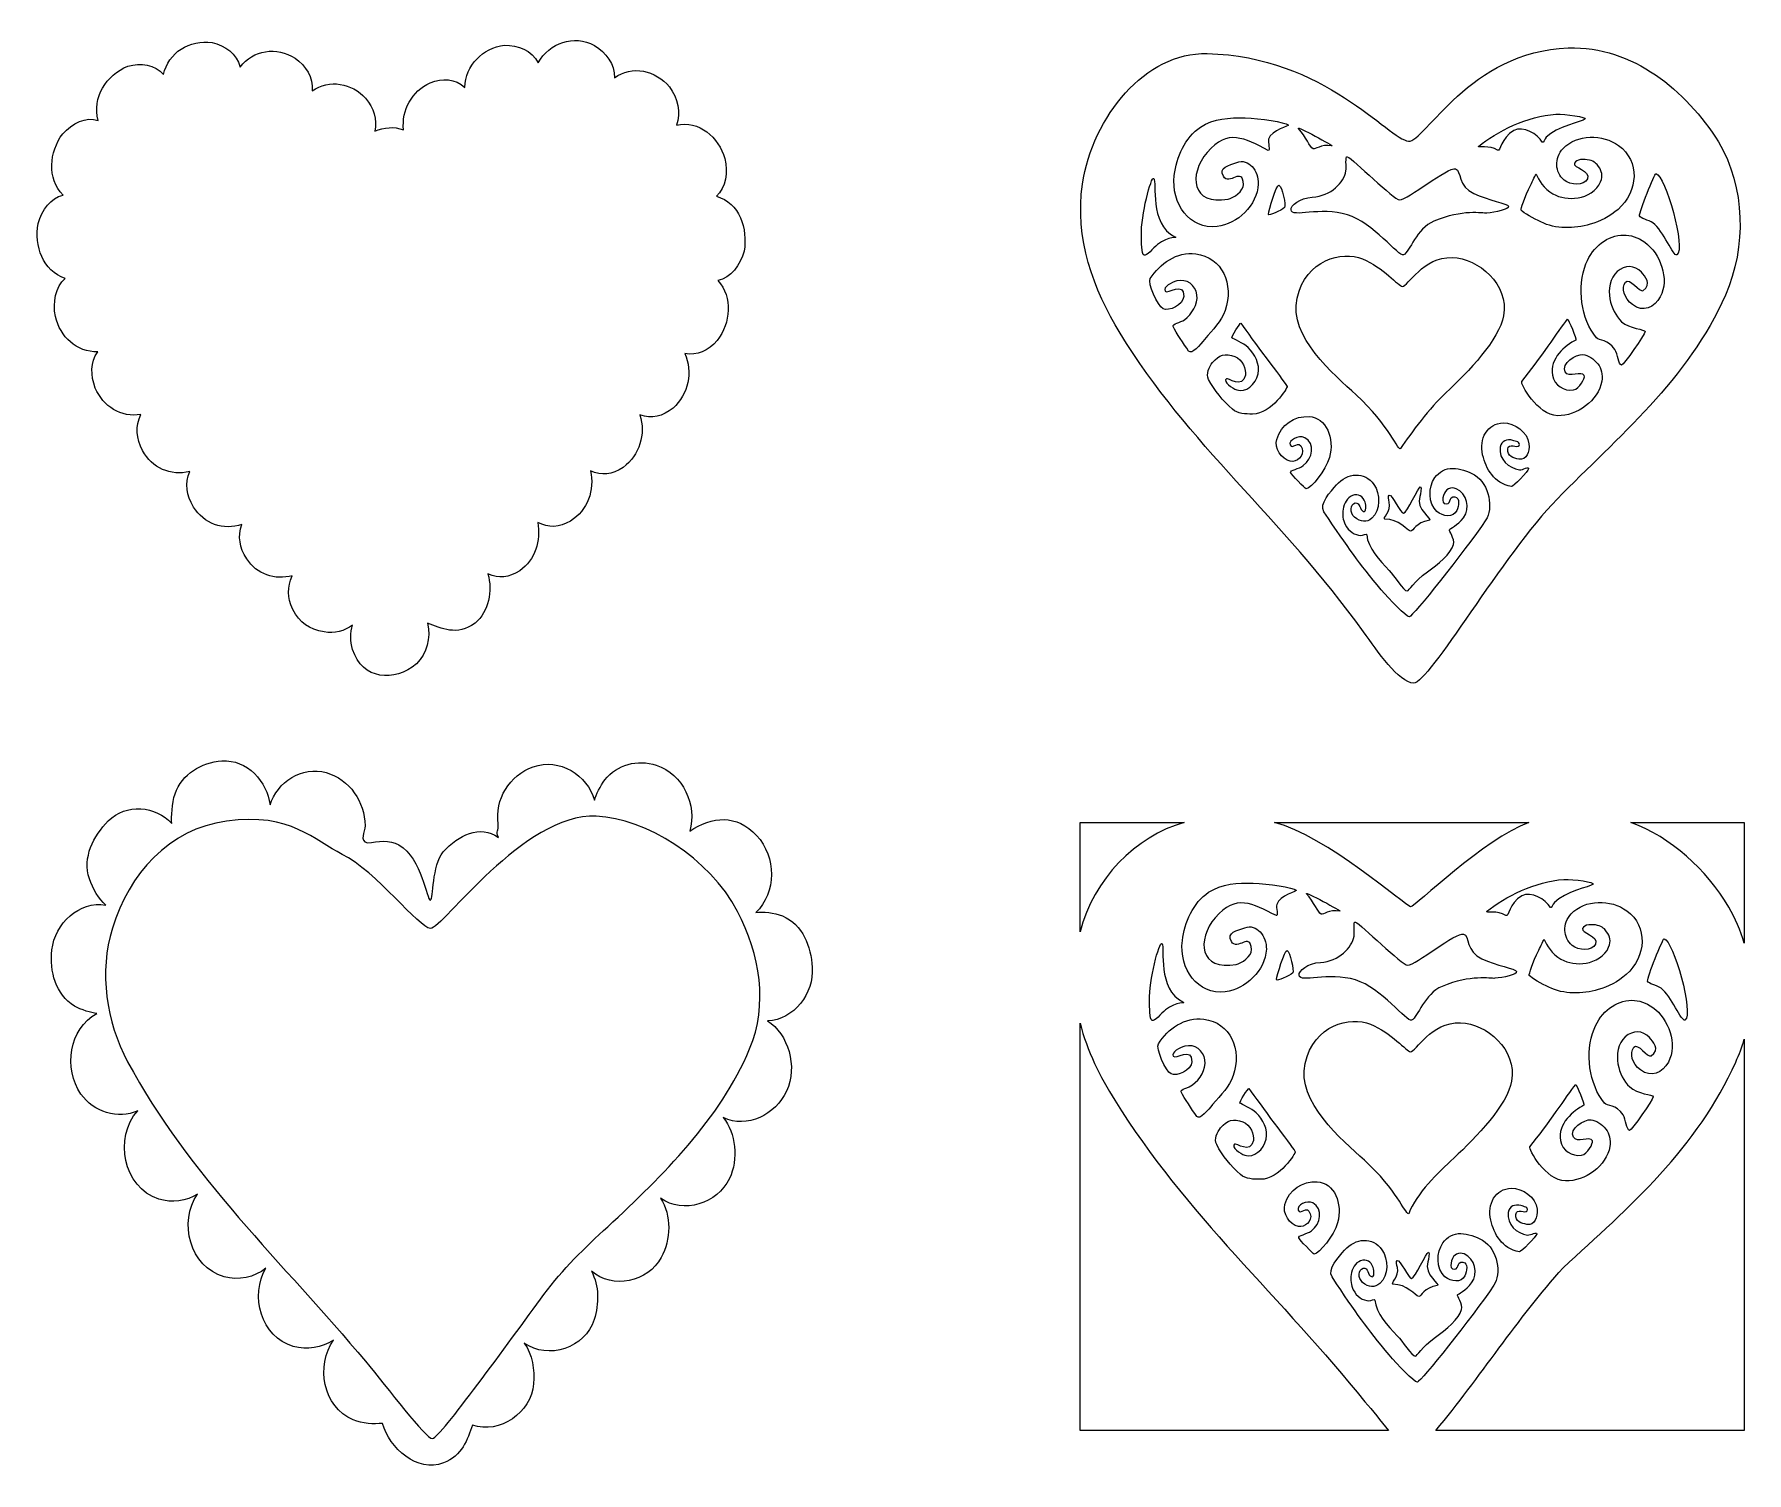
# Model space of a CAD drawing. Header units: centimetres. Extents: x -12.5 to 9.9, y -8.6 to 10.2.
import ezdxf

# ---------------------------------------------------------------- set-up
doc = ezdxf.new("R2010")
doc.units = ezdxf.units.CM
doc.header["$MEASUREMENT"] = 0
doc.layers.add('Layer 1', color=7, linetype='Continuous')

msp = doc.modelspace()

# ---------------------------------------------------------------- linework, layer by layer
at = {"layer": 'Layer 1', "color": 254, "lineweight": 5}
for points, knots in [([(-5.89977, 9.81226), (-5.97861, 9.97489), (-6.16435, 10.04575), (-6.33868, 10.04058), (-6.33868, 10.04058), (-6.62793, 10.00502), (-6.84521, 9.77885), (-6.85579, 9.4903), (-6.85579, 9.4903), (-6.98517, 9.60451), (-7.14871, 9.61351), (-7.31131, 9.55027), (-7.31131, 9.55027), (-7.54969, 9.43981), (-7.68627, 9.19437), (-7.65833, 8.9358), (-7.65833, 8.9358), (-7.78404, 8.97927), (-7.91388, 8.97108), (-8.0337, 8.91791), (-8.0337, 8.91791), (-8.00196, 9.07301), (-8.05059, 9.21733), (-8.15393, 9.3472), (-8.15393, 9.3472), (-8.33585, 9.54814), (-8.62841, 9.6005), (-8.85286, 9.44611), (-8.85286, 9.44611), (-8.84154, 9.62278), (-8.93603, 9.76933), (-9.07671, 9.87434), (-9.07671, 9.87434), (-9.31801, 10.02404), (-9.6248, 9.98358), (-9.79519, 9.7565), (-9.79519, 9.7565), (-9.83905, 9.9291), (-9.99433, 10.03592), (-10.16176, 10.07741), (-10.16176, 10.07741), (-10.45699, 10.11712), (-10.73543, 9.94834), (-10.79812, 9.65654), (-10.79812, 9.65654), (-10.90796, 9.79294), (-11.09646, 9.81226), (-11.2644, 9.76807), (-11.2644, 9.76807), (-11.54765, 9.65108), (-11.7349, 9.35784), (-11.65052, 9.0568), (-11.65052, 9.0568), (-11.81045, 9.11481), (-11.99577, 9.01815), (-12.11582, 8.88424), (-12.11582, 8.88424), (-12.29064, 8.64331), (-12.32536, 8.30241), (-12.10995, 8.08038), (-12.10995, 8.08038), (-12.27438, 8.04823), (-12.38522, 7.88528), (-12.43644, 7.70791), (-12.43644, 7.70791), (-12.48804, 7.42007), (-12.37737, 7.08566), (-12.08161, 6.99138), (-12.08161, 6.99138), (-12.21546, 6.88052), (-12.24487, 6.67501), (-12.21162, 6.4916), (-12.21162, 6.4916), (-12.14904, 6.23052), (-11.93345, 6.02101), (-11.65834, 6.0318), (-11.65834, 6.0318), (-11.75227, 5.88807), (-11.75343, 5.72665), (-11.68962, 5.55622), (-11.68962, 5.55622), (-11.58874, 5.31734), (-11.35009, 5.16543), (-11.09236, 5.21111), (-11.09236, 5.21111), (-11.16797, 5.05798), (-11.15358, 4.89847), (-11.07281, 4.73868), (-11.07281, 4.73868), (-10.95027, 4.51412), (-10.70113, 4.39949), (-10.45501, 4.46722), (-10.45501, 4.46722), (-10.52028, 4.30681), (-10.49823, 4.15635), (-10.40712, 4.00111), (-10.40712, 4.00111), (-10.26977, 3.78496), (-10.01331, 3.68785), (-9.7727, 3.77384), (-9.7727, 3.77384), (-9.82726, 3.61253), (-9.80462, 3.47229), (-9.70916, 3.32245), (-9.70916, 3.32245), (-9.57885, 3.1211), (-9.34029, 3.04015), (-9.11288, 3.10255), (-9.11288, 3.10255), (-9.17998, 2.94862), (-9.18304, 2.822), (-9.10604, 2.66063), (-9.10604, 2.66063), (-9.02177, 2.48406), (-8.8872, 2.40035), (-8.69841, 2.36708), (-8.69841, 2.36708), (-8.5603, 2.34273), (-8.43058, 2.37764), (-8.325, 2.45756), (-8.325, 2.45756), (-8.3546, 2.35456), (-8.35502, 2.24499), (-8.32402, 2.13665), (-8.32402, 2.13665), (-8.19684, 1.73906), (-7.7801, 1.70575), (-7.4902, 1.95042), (-7.4902, 1.95042), (-7.35028, 2.09044), (-7.30175, 2.28706), (-7.34454, 2.47966), (-7.34454, 2.47966), (-7.1621, 2.41374), (-6.9635, 2.31008), (-6.72382, 2.47966), (-6.72382, 2.47966), (-6.53874, 2.64072), (-6.49312, 2.89783), (-6.55569, 3.1278), (-6.55569, 3.1278), (-6.40888, 3.06252), (-6.28378, 3.07406), (-6.13926, 3.16778), (-6.13926, 3.16778), (-5.9339, 3.30878), (-5.85945, 3.56217), (-5.90368, 3.80014), (-5.90368, 3.80014), (-5.76068, 3.72187), (-5.62372, 3.73136), (-5.47455, 3.81697), (-5.47455, 3.81697), (-5.25112, 3.95875), (-5.15733, 4.22275), (-5.21453, 4.47563), (-5.21453, 4.47563), (-5.06851, 4.40488), (-4.93109, 4.42586), (-4.78638, 4.51983), (-4.78638, 4.51983), (-4.56908, 4.6783), (-4.49016, 4.95522), (-4.56643, 5.20795), (-4.56643, 5.20795), (-4.41222, 5.14906), (-4.27108, 5.18473), (-4.13437, 5.29528), (-4.13437, 5.29528), (-3.93177, 5.4775), (-3.87263, 5.76346), (-3.97992, 6.01076), (-3.97992, 6.01076), (-3.81951, 5.97516), (-3.67396, 6.04587), (-3.55666, 6.17911), (-3.55666, 6.17911), (-3.38144, 6.41349), (-3.34962, 6.73897), (-3.54883, 6.96403), (-3.54883, 6.96403), (-3.38025, 6.99057), (-3.25264, 7.16952), (-3.20377, 7.34912), (-3.20377, 7.34912), (-3.15689, 7.63944), (-3.26039, 7.98396), (-3.56741, 8.06565), (-3.56741, 8.06565), (-3.44067, 8.18123), (-3.41866, 8.37826), (-3.45499, 8.55912), (-3.45499, 8.55912), (-3.53989, 8.83455), (-3.79327, 9.06616), (-4.09038, 8.99577), (-4.09038, 8.99577), (-4.02301, 9.16147), (-4.07502, 9.34983), (-4.18129, 9.49661), (-4.18129, 9.49661), (-4.36368, 9.71214), (-4.66764, 9.78628), (-4.89977, 9.61551), (-4.89977, 9.61551), (-4.89428, 9.79517), (-5.01155, 9.94524), (-5.16077, 10.03848), (-5.16077, 10.03848), (-5.4393, 10.18523), (-5.74435, 10.07321), (-5.89977, 9.81226)], [0, 0, 0, 0, 0.01851852, 0.01851852, 0.01851852, 0.01851852, 0.03703704, 0.03703704, 0.03703704, 0.03703704, 0.05555556, 0.05555556, 0.05555556, 0.05555556, 0.07407407, 0.07407407, 0.07407407, 0.07407407, 0.09259259, 0.09259259, 0.09259259, 0.09259259, 0.11111111, 0.11111111, 0.11111111, 0.11111111, 0.12962963, 0.12962963, 0.12962963, 0.12962963, 0.14814815, 0.14814815, 0.14814815, 0.14814815, 0.16666667, 0.16666667, 0.16666667, 0.16666667, 0.18518519, 0.18518519, 0.18518519, 0.18518519, 0.2037037, 0.2037037, 0.2037037, 0.2037037, 0.22222222, 0.22222222, 0.22222222, 0.22222222, 0.24074074, 0.24074074, 0.24074074, 0.24074074, 0.25925926, 0.25925926, 0.25925926, 0.25925926, 0.27777778, 0.27777778, 0.27777778, 0.27777778, 0.2962963, 0.2962963, 0.2962963, 0.2962963, 0.31481481, 0.31481481, 0.31481481, 0.31481481, 0.33333333, 0.33333333, 0.33333333, 0.33333333, 0.35185185, 0.35185185, 0.35185185, 0.35185185, 0.37037037, 0.37037037, 0.37037037, 0.37037037, 0.38888889, 0.38888889, 0.38888889, 0.38888889, 0.40740741, 0.40740741, 0.40740741, 0.40740741, 0.42592593, 0.42592593, 0.42592593, 0.42592593, 0.44444444, 0.44444444, 0.44444444, 0.44444444, 0.46296296, 0.46296296, 0.46296296, 0.46296296, 0.48148148, 0.48148148, 0.48148148, 0.48148148, 0.5, 0.5, 0.5, 0.5, 0.51851852, 0.51851852, 0.51851852, 0.51851852, 0.53703704, 0.53703704, 0.53703704, 0.53703704, 0.55555556, 0.55555556, 0.55555556, 0.55555556, 0.57407407, 0.57407407, 0.57407407, 0.57407407, 0.59259259, 0.59259259, 0.59259259, 0.59259259, 0.61111111, 0.61111111, 0.61111111, 0.61111111, 0.62962963, 0.62962963, 0.62962963, 0.62962963, 0.64814815, 0.64814815, 0.64814815, 0.64814815, 0.66666667, 0.66666667, 0.66666667, 0.66666667, 0.68518519, 0.68518519, 0.68518519, 0.68518519, 0.7037037, 0.7037037, 0.7037037, 0.7037037, 0.72222222, 0.72222222, 0.72222222, 0.72222222, 0.74074074, 0.74074074, 0.74074074, 0.74074074, 0.75925926, 0.75925926, 0.75925926, 0.75925926, 0.77777778, 0.77777778, 0.77777778, 0.77777778, 0.7962963, 0.7962963, 0.7962963, 0.7962963, 0.81481481, 0.81481481, 0.81481481, 0.81481481, 0.83333333, 0.83333333, 0.83333333, 0.83333333, 0.85185185, 0.85185185, 0.85185185, 0.85185185, 0.87037037, 0.87037037, 0.87037037, 0.87037037, 0.88888889, 0.88888889, 0.88888889, 0.88888889, 0.90740741, 0.90740741, 0.90740741, 0.90740741, 0.92592593, 0.92592593, 0.92592593, 0.92592593, 0.94444444, 0.94444444, 0.94444444, 0.94444444, 0.96296296, 0.96296296, 0.96296296, 0.96296296, 1, 1, 1, 1]), ([(-10.0347, 0.67967), (-10.30187, 0.66032), (-10.55642, 0.51094), (-10.64684, 0.24861), (-10.64684, 0.24861), (-10.68845, 0.12788), (-10.69635, -0.05799), (-10.68999, -0.13864), (-10.68999, -0.13864), (-10.895, 0.094), (-11.29152, 0.12693), (-11.5195, -0.10437), (-11.5195, -0.10437), (-11.71561, -0.30335), (-11.85889, -0.58255), (-11.76643, -0.86372), (-11.76643, -0.86372), (-11.72409, -0.99248), (-11.6453, -1.12704), (-11.55146, -1.20634), (-11.55146, -1.20634), (-11.89847, -1.14715), (-12.21964, -1.44693), (-12.2571, -1.79358), (-12.2571, -1.79358), (-12.28726, -2.0727), (-12.2105, -2.37307), (-11.96222, -2.52663), (-11.96222, -2.52663), (-11.87666, -2.57955), (-11.73843, -2.61526), (-11.67134, -2.62225), (-11.67134, -2.62225), (-12.03302, -2.82498), (-12.10739, -3.34142), (-11.87671, -3.678), (-11.87671, -3.678), (-11.71576, -3.91285), (-11.39045, -4.0169), (-11.13432, -3.89632), (-11.13432, -3.89632), (-11.44909, -4.24329), (-11.3251, -4.90271), (-10.86021, -5.05168), (-10.86021, -5.05168), (-10.69225, -5.1055), (-10.49269, -5.07659), (-10.35276, -4.98714), (-10.35276, -4.98714), (-10.60639, -5.34921), (-10.45094, -5.9438), (-10.00593, -6.06759), (-10.00593, -6.06759), (-9.81908, -6.11957), (-9.60874, -6.07825), (-9.45932, -5.95445), (-9.45932, -5.95445), (-9.66714, -6.30819), (-9.52462, -6.86307), (-9.10051, -6.97833), (-9.10051, -6.97833), (-8.92227, -7.02677), (-8.72612, -6.99998), (-8.57547, -6.89546), (-8.57547, -6.89546), (-8.80392, -7.22481), (-8.71788, -7.77377), (-8.31735, -7.94006), (-8.31735, -7.94006), (-8.19505, -7.99084), (-8.05053, -7.99876), (-7.93217, -7.98548), (-7.93217, -7.98548), (-7.84488, -8.31455), (-7.47721, -8.63166), (-7.13623, -8.50308), (-7.13623, -8.50308), (-6.89545, -8.41229), (-6.81943, -8.19146), (-6.75824, -8.01098), (-6.75824, -8.01098), (-6.39804, -8.12893), (-5.98905, -7.8454), (-5.9575, -7.46756), (-5.9575, -7.46756), (-5.94193, -7.28105), (-5.97429, -7.08776), (-6.07897, -6.9345), (-6.07897, -6.9345), (-5.76969, -7.16221), (-5.28139, -6.99686), (-5.16556, -6.62774), (-5.16556, -6.62774), (-5.10049, -6.42041), (-5.09857, -6.18772), (-5.20152, -5.99508), (-5.20152, -5.99508), (-4.92558, -6.23379), (-4.46087, -6.13671), (-4.2889, -5.8174), (-4.2889, -5.8174), (-4.16077, -5.57949), (-4.15285, -5.26951), (-4.29769, -5.03813), (-4.29769, -5.03813), (-4.00031, -5.25639), (-3.55389, -5.11067), (-3.39706, -4.78395), (-3.39706, -4.78395), (-3.27478, -4.5292), (-3.31559, -4.1885), (-3.47778, -3.98397), (-3.47778, -3.98397), (-3.16616, -4.13855), (-2.79274, -3.94672), (-2.64987, -3.63896), (-2.64987, -3.63896), (-2.50098, -3.31822), (-2.62649, -2.89018), (-2.8992, -2.72185), (-2.8992, -2.72185), (-2.55339, -2.70589), (-2.2891, -2.36342), (-2.31423, -2.01987), (-2.31423, -2.01987), (-2.33393, -1.75064), (-2.43198, -1.45808), (-2.70261, -1.34817), (-2.70261, -1.34817), (-2.81155, -1.30393), (-2.95588, -1.28486), (-3.05264, -1.30514), (-3.05264, -1.30514), (-2.78132, -1.04332), (-2.783, -0.57435), (-3.04065, -0.2956), (-3.04065, -0.2956), (-3.30102, -0.01391), (-3.62679, -0.04401), (-3.91651, -0.23744), (-3.91651, -0.23744), (-3.81657, 0.10365), (-4.00004, 0.50622), (-4.35363, 0.6231), (-4.35363, 0.6231), (-4.59969, 0.70443), (-4.86616, 0.63252), (-5.02491, 0.43267), (-5.02491, 0.43267), (-5.08524, 0.35671), (-5.13927, 0.23721), (-5.16236, 0.16733), (-5.16236, 0.16733), (-5.25156, 0.49523), (-5.61919, 0.72389), (-5.9623, 0.60318), (-5.9623, 0.60318), (-6.27563, 0.49295), (-6.46416, 0.17353), (-6.4218, -0.14501), (-6.4218, -0.14501), (-6.40945, -0.23785), (-6.46017, -0.23851), (-6.41568, -0.32066), (-6.41568, -0.32066), (-6.66611, -0.15231), (-6.93916, -0.28711), (-7.13863, -0.51154), (-7.13863, -0.51154), (-7.29004, -0.68189), (-7.26351, -1.13572), (-7.30804, -1.14021), (-7.30804, -1.14021), (-7.35712, -1.14515), (-7.4158, -0.59494), (-7.7188, -0.41831), (-7.7188, -0.41831), (-7.84329, -0.34574), (-7.99836, -0.37491), (-8.12876, -0.39361), (-8.12876, -0.39361), (-8.2432, -0.36568), (-8.16022, -0.2497), (-8.16152, -0.16732), (-8.16152, -0.16732), (-8.16648, 0.14466), (-8.36229, 0.43791), (-8.66897, 0.52669), (-8.66897, 0.52669), (-8.98654, 0.61862), (-9.31311, 0.40009), (-9.40418, 0.10439), (-9.40418, 0.10439), (-9.44101, 0.40636), (-9.7053, 0.70354), (-10.0347, 0.67967)], [0, 0, 0, 0, 0.02, 0.02, 0.02, 0.02, 0.04, 0.04, 0.04, 0.04, 0.06, 0.06, 0.06, 0.06, 0.08, 0.08, 0.08, 0.08, 0.1, 0.1, 0.1, 0.1, 0.12, 0.12, 0.12, 0.12, 0.14, 0.14, 0.14, 0.14, 0.16, 0.16, 0.16, 0.16, 0.18, 0.18, 0.18, 0.18, 0.2, 0.2, 0.2, 0.2, 0.22, 0.22, 0.22, 0.22, 0.24, 0.24, 0.24, 0.24, 0.26, 0.26, 0.26, 0.26, 0.28, 0.28, 0.28, 0.28, 0.3, 0.3, 0.3, 0.3, 0.32, 0.32, 0.32, 0.32, 0.34, 0.34, 0.34, 0.34, 0.36, 0.36, 0.36, 0.36, 0.38, 0.38, 0.38, 0.38, 0.4, 0.4, 0.4, 0.4, 0.42, 0.42, 0.42, 0.42, 0.44, 0.44, 0.44, 0.44, 0.46, 0.46, 0.46, 0.46, 0.48, 0.48, 0.48, 0.48, 0.5, 0.5, 0.5, 0.5, 0.52, 0.52, 0.52, 0.52, 0.54, 0.54, 0.54, 0.54, 0.56, 0.56, 0.56, 0.56, 0.58, 0.58, 0.58, 0.58, 0.6, 0.6, 0.6, 0.6, 0.62, 0.62, 0.62, 0.62, 0.64, 0.64, 0.64, 0.64, 0.66, 0.66, 0.66, 0.66, 0.68, 0.68, 0.68, 0.68, 0.7, 0.7, 0.7, 0.7, 0.72, 0.72, 0.72, 0.72, 0.74, 0.74, 0.74, 0.74, 0.76, 0.76, 0.76, 0.76, 0.78, 0.78, 0.78, 0.78, 0.8, 0.8, 0.8, 0.8, 0.82, 0.82, 0.82, 0.82, 0.84, 0.84, 0.84, 0.84, 0.86, 0.86, 0.86, 0.86, 0.88, 0.88, 0.88, 0.88, 0.9, 0.9, 0.9, 0.9, 0.92, 0.92, 0.92, 0.92, 0.94, 0.94, 0.94, 0.94, 0.96, 0.96, 0.96, 0.96, 1, 1, 1, 1]), ([(-5.13844, -0.04341), (-4.48782, -0.07078), (-3.66094, -0.58919), (-3.29104, -1.28781), (-3.29104, -1.28781), (-2.99432, -1.8482), (-2.88944, -2.511), (-3.13267, -3.08854), (-3.13267, -3.08854), (-3.52045, -4.00932), (-4.26562, -4.74204), (-4.98744, -5.41269), (-4.98744, -5.41269), (-5.28664, -5.69068), (-5.5789, -5.96674), (-5.82276, -6.29823), (-5.82276, -6.29823), (-6.29186, -6.93589), (-7.17365, -8.16913), (-7.28007, -8.18308), (-7.28007, -8.18308), (-7.36477, -8.19419), (-7.8701, -7.51608), (-8.15659, -7.17309), (-8.15659, -7.17309), (-9.22412, -5.89506), (-10.47583, -4.73947), (-11.26697, -3.2549), (-11.26697, -3.2549), (-11.54655, -2.73026), (-11.64309, -2.08368), (-11.46575, -1.50584), (-11.46575, -1.50584), (-11.24985, -0.80238), (-10.73099, -0.21147), (-9.97203, -0.10716), (-9.97203, -0.10716), (-9.13036, 0.00852), (-8.81746, -0.36625), (-8.46139, -0.54231), (-8.46139, -0.54231), (-8.01851, -0.76129), (-7.44907, -1.509), (-7.30724, -1.5123), (-7.30724, -1.5123), (-7.14643, -1.51604), (-6.09188, -0.00393), (-5.13844, -0.04341)], [0, 0, 0, 0, 0.07692308, 0.07692308, 0.07692308, 0.07692308, 0.15384615, 0.15384615, 0.15384615, 0.15384615, 0.23076923, 0.23076923, 0.23076923, 0.23076923, 0.30769231, 0.30769231, 0.30769231, 0.30769231, 0.38461538, 0.38461538, 0.38461538, 0.38461538, 0.46153846, 0.46153846, 0.46153846, 0.46153846, 0.53846154, 0.53846154, 0.53846154, 0.53846154, 0.61538462, 0.61538462, 0.61538462, 0.61538462, 0.69230769, 0.69230769, 0.69230769, 0.69230769, 0.76923077, 0.76923077, 0.76923077, 0.76923077, 0.84615385, 0.84615385, 0.84615385, 0.84615385, 1, 1, 1, 1])]:
    msp.add_open_spline(points, degree=3, knots=knots, dxfattribs=at)
at = {"layer": 'Layer 1', "color": 1, "lineweight": 5}
for points, knots in [([(7.5742, 10.00568), (6.28337, 9.96413), (5.6963, 8.76913), (5.48296, 8.78662), (5.48296, 8.78662), (5.23842, 8.80666), (4.37481, 9.90022), (2.8505, 9.93277), (2.8505, 9.93277), (2.04008, 9.95007), (1.35465, 9.1128), (1.22059, 8.2229), (1.22059, 8.2229), (1.11524, 7.52355), (1.36525, 6.84026), (1.71154, 6.27557), (1.71154, 6.27557), (2.60875, 4.81252), (3.80824, 3.87538), (4.89687, 2.3669), (4.89687, 2.3669), (5.07672, 2.11768), (5.35849, 1.70372), (5.55027, 1.69753), (5.55027, 1.69753), (5.75162, 1.69103), (6.72259, 3.38708), (7.4279, 4.10481), (7.4279, 4.10481), (8.22394, 4.91486), (9.14246, 5.67106), (9.62865, 6.77292), (9.62865, 6.77292), (9.90768, 7.4053), (9.88571, 8.18444), (9.53979, 8.77821), (9.53979, 8.77821), (9.10731, 9.44969), (8.42322, 10.03334), (7.5742, 10.00568)], [0, 0, 0, 0, 0.09090909, 0.09090909, 0.09090909, 0.09090909, 0.18181818, 0.18181818, 0.18181818, 0.18181818, 0.27272727, 0.27272727, 0.27272727, 0.27272727, 0.36363636, 0.36363636, 0.36363636, 0.36363636, 0.45454545, 0.45454545, 0.45454545, 0.45454545, 0.54545455, 0.54545455, 0.54545455, 0.54545455, 0.63636364, 0.63636364, 0.63636364, 0.63636364, 0.72727273, 0.72727273, 0.72727273, 0.72727273, 0.81818182, 0.81818182, 0.81818182, 0.81818182, 1, 1, 1, 1]), ([(3.34622, 9.09053), (3.14191, 9.09388), (2.93946, 9.08812), (2.76411, 8.97146), (2.76411, 8.97146), (2.5615, 8.83665), (2.44944, 8.57642), (2.42122, 8.33913), (2.42122, 8.33913), (2.37675, 7.96522), (2.62224, 7.63068), (2.9823, 7.66929), (2.9823, 7.66929), (3.24291, 7.69723), (3.50836, 7.95157), (3.51959, 8.22591), (3.51959, 8.22591), (3.52313, 8.31241), (3.49066, 8.39897), (3.43774, 8.45355), (3.43774, 8.45355), (3.38481, 8.50813), (3.31745, 8.53888), (3.23753, 8.50895), (3.23753, 8.50895), (3.13708, 8.47133), (2.99624, 8.44457), (3.06353, 8.32841), (3.06353, 8.32841), (3.13962, 8.19707), (3.31254, 8.46224), (3.32628, 8.22143), (3.32628, 8.22143), (3.33122, 8.13471), (3.19299, 8.04196), (3.1239, 8.02883), (3.1239, 8.02883), (2.65014, 7.93877), (2.60278, 8.34997), (2.852, 8.63963), (2.852, 8.63963), (3.12114, 8.95244), (3.33193, 8.82752), (3.6504, 8.66656), (3.6504, 8.66656), (3.67908, 8.65206), (3.64411, 8.77361), (3.65482, 8.8123), (3.65482, 8.8123), (3.68976, 8.93852), (3.93615, 8.9829), (3.91144, 9.0014), (3.91144, 9.0014), (3.87114, 9.03155), (3.54052, 9.08733), (3.34622, 9.09053)], [0, 0, 0, 0, 0.06666667, 0.06666667, 0.06666667, 0.06666667, 0.13333333, 0.13333333, 0.13333333, 0.13333333, 0.2, 0.2, 0.2, 0.2, 0.26666667, 0.26666667, 0.26666667, 0.26666667, 0.33333333, 0.33333333, 0.33333333, 0.33333333, 0.4, 0.4, 0.4, 0.4, 0.46666667, 0.46666667, 0.46666667, 0.46666667, 0.53333333, 0.53333333, 0.53333333, 0.53333333, 0.6, 0.6, 0.6, 0.6, 0.66666667, 0.66666667, 0.66666667, 0.66666667, 0.73333333, 0.73333333, 0.73333333, 0.73333333, 0.8, 0.8, 0.8, 0.8, 0.86666667, 0.86666667, 0.86666667, 0.86666667, 1, 1, 1, 1]), ([(4.04638, 8.95201), (4.14367, 8.84476), (4.19286, 8.70984), (4.23553, 8.68704), (4.23553, 8.68704), (4.2642, 8.67171), (4.33515, 8.75184), (4.4833, 8.72438), (4.4833, 8.72438), (4.52283, 8.71705), (4.00447, 8.99823), (4.04638, 8.95201)], [0, 0, 0, 0, 0.25, 0.25, 0.25, 0.25, 0.5, 0.5, 0.5, 0.5, 1, 1, 1, 1]), ([(7.41118, 9.1387), (7.04131, 9.11902), (6.63664, 8.9118), (6.40019, 8.71835), (6.40019, 8.71835), (6.38039, 8.70215), (6.54651, 8.73724), (6.65017, 8.66777), (6.65017, 8.66777), (6.69231, 8.63952), (6.68655, 8.82851), (6.86144, 8.92552), (6.86144, 8.92552), (6.9827, 8.99277), (7.17454, 8.8773), (7.2342, 8.77255), (7.2342, 8.77255), (7.24474, 8.75405), (7.26677, 8.81693), (7.28619, 8.83759), (7.28619, 8.83759), (7.42013, 8.98018), (7.7551, 9.04245), (7.79389, 9.07727), (7.79389, 9.07727), (7.82038, 9.10106), (7.54021, 9.14557), (7.41118, 9.1387)], [0, 0, 0, 0, 0.125, 0.125, 0.125, 0.125, 0.25, 0.25, 0.25, 0.25, 0.375, 0.375, 0.375, 0.375, 0.5, 0.5, 0.5, 0.5, 0.625, 0.625, 0.625, 0.625, 0.75, 0.75, 0.75, 0.75, 1, 1, 1, 1]), ([(7.85915, 8.8388), (7.72539, 8.83382), (7.59531, 8.7854), (7.5063, 8.69065), (7.5063, 8.69065), (7.45017, 8.6309), (7.41915, 8.54747), (7.42334, 8.47385), (7.42334, 8.47385), (7.42754, 8.40023), (7.45612, 8.32812), (7.51844, 8.27656), (7.51844, 8.27656), (7.60034, 8.2088), (7.78192, 8.20153), (7.8229, 8.29374), (7.8229, 8.29374), (7.87066, 8.40118), (7.63085, 8.43909), (7.65452, 8.49914), (7.65452, 8.49914), (7.67589, 8.55334), (7.78337, 8.55475), (7.8492, 8.53889), (7.8492, 8.53889), (7.91502, 8.52303), (7.9486, 8.48724), (7.96976, 8.45578), (7.96976, 8.45578), (8.01209, 8.39287), (8.03011, 8.33883), (7.99631, 8.25465), (7.99631, 8.25465), (7.94875, 8.13619), (7.81872, 8.06384), (7.70098, 8.04507), (7.70098, 8.04507), (7.58324, 8.02631), (7.46885, 8.045), (7.37246, 8.09566), (7.37246, 8.09566), (7.25485, 8.15747), (7.18343, 8.2879), (7.15234, 8.35582), (7.15234, 8.35582), (7.14868, 8.36383), (7.10635, 8.25801), (7.08377, 8.2161), (7.08377, 8.2161), (6.99566, 8.0526), (6.9527, 7.89595), (6.95878, 7.88488), (6.95878, 7.88488), (6.97929, 7.84752), (7.1268, 7.77386), (7.21539, 7.72951), (7.21539, 7.72951), (7.40692, 7.63363), (7.65323, 7.63929), (7.85915, 7.6994), (7.85915, 7.6994), (7.98957, 7.73747), (8.1193, 7.80018), (8.22417, 7.89452), (8.22417, 7.89452), (8.48872, 8.1325), (8.51438, 8.52364), (8.23191, 8.7304), (8.23191, 8.7304), (8.12969, 8.80522), (7.99292, 8.84377), (7.85915, 8.8388)], [0, 0, 0, 0, 0.05263158, 0.05263158, 0.05263158, 0.05263158, 0.10526316, 0.10526316, 0.10526316, 0.10526316, 0.15789474, 0.15789474, 0.15789474, 0.15789474, 0.21052632, 0.21052632, 0.21052632, 0.21052632, 0.26315789, 0.26315789, 0.26315789, 0.26315789, 0.31578947, 0.31578947, 0.31578947, 0.31578947, 0.36842105, 0.36842105, 0.36842105, 0.36842105, 0.42105263, 0.42105263, 0.42105263, 0.42105263, 0.47368421, 0.47368421, 0.47368421, 0.47368421, 0.52631579, 0.52631579, 0.52631579, 0.52631579, 0.57894737, 0.57894737, 0.57894737, 0.57894737, 0.63157895, 0.63157895, 0.63157895, 0.63157895, 0.68421053, 0.68421053, 0.68421053, 0.68421053, 0.73684211, 0.73684211, 0.73684211, 0.73684211, 0.78947368, 0.78947368, 0.78947368, 0.78947368, 0.84210526, 0.84210526, 0.84210526, 0.84210526, 0.89473684, 0.89473684, 0.89473684, 0.89473684, 1, 1, 1, 1]), ([(5.81689, 7.74065), (6.19423, 7.8979), (6.44894, 7.84123), (6.509, 7.84654), (6.509, 7.84654), (6.61213, 7.85568), (6.80653, 7.89249), (6.79267, 7.93633), (6.79267, 7.93633), (6.7822, 7.96948), (6.52478, 8.0166), (6.33679, 8.10033), (6.33679, 8.10033), (6.13278, 8.19119), (6.17417, 8.40378), (6.09967, 8.42566), (6.09967, 8.42566), (6.00094, 8.45466), (5.4698, 8.01546), (5.36814, 8.01818), (5.36814, 8.01818), (5.29123, 8.02023), (4.76171, 8.55155), (4.6835, 8.58225), (4.6835, 8.58225), (4.65224, 8.59453), (4.67566, 8.44667), (4.66666, 8.39785), (4.66666, 8.39785), (4.63882, 8.24686), (4.47413, 8.06926), (4.22557, 8.05471), (4.22557, 8.05471), (4.06179, 8.04512), (3.93913, 7.94469), (3.94767, 7.88634), (3.94767, 7.88634), (3.96336, 7.7793), (4.32267, 7.93443), (4.68675, 7.82471), (4.68675, 7.82471), (5.01626, 7.7254), (5.3605, 7.26983), (5.4183, 7.29846), (5.4183, 7.29846), (5.50547, 7.34164), (5.58502, 7.64402), (5.81689, 7.74065)], [0, 0, 0, 0, 0.07692308, 0.07692308, 0.07692308, 0.07692308, 0.15384615, 0.15384615, 0.15384615, 0.15384615, 0.23076923, 0.23076923, 0.23076923, 0.23076923, 0.30769231, 0.30769231, 0.30769231, 0.30769231, 0.38461538, 0.38461538, 0.38461538, 0.38461538, 0.46153846, 0.46153846, 0.46153846, 0.46153846, 0.53846154, 0.53846154, 0.53846154, 0.53846154, 0.61538462, 0.61538462, 0.61538462, 0.61538462, 0.69230769, 0.69230769, 0.69230769, 0.69230769, 0.76923077, 0.76923077, 0.76923077, 0.76923077, 0.84615385, 0.84615385, 0.84615385, 0.84615385, 1, 1, 1, 1]), ([(2.15382, 8.29921), (2.11957, 8.3359), (1.98165, 7.81251), (1.99123, 7.55607), (1.99123, 7.55607), (1.99455, 7.46698), (1.98814, 7.31109), (2.02551, 7.2935), (2.02551, 7.2935), (2.05747, 7.27846), (2.14314, 7.38588), (2.20138, 7.43322), (2.20138, 7.43322), (2.34624, 7.55096), (2.47735, 7.51354), (2.42925, 7.5368), (2.42925, 7.5368), (2.08881, 7.70139), (2.19595, 8.25409), (2.15382, 8.29921)], [0, 0, 0, 0, 0.16666667, 0.16666667, 0.16666667, 0.16666667, 0.33333333, 0.33333333, 0.33333333, 0.33333333, 0.5, 0.5, 0.5, 0.5, 0.66666667, 0.66666667, 0.66666667, 0.66666667, 1, 1, 1, 1]), ([(8.72081, 8.36184), (8.70381, 8.36389), (8.49728, 7.85896), (8.50623, 7.81021), (8.50623, 7.81021), (8.51254, 7.77584), (8.6238, 7.75751), (8.681, 7.71626), (8.681, 7.71626), (8.81688, 7.61826), (8.94967, 7.27339), (8.99402, 7.29953), (8.99402, 7.29953), (9.11568, 7.37122), (8.84396, 8.34702), (8.72081, 8.36184)], [0, 0, 0, 0, 0.2, 0.2, 0.2, 0.2, 0.4, 0.4, 0.4, 0.4, 0.6, 0.6, 0.6, 0.6, 1, 1, 1, 1]), ([(3.78977, 8.21008), (3.75688, 8.21896), (3.65809, 7.87944), (3.65261, 7.82948), (3.65261, 7.82948), (3.64958, 7.80188), (3.82105, 7.8773), (3.86388, 7.9174), (3.86388, 7.9174), (3.8866, 7.93868), (3.82974, 8.19928), (3.78977, 8.21008)], [0, 0, 0, 0, 0.25, 0.25, 0.25, 0.25, 0.5, 0.5, 0.5, 0.5, 1, 1, 1, 1]), ([(8.29717, 7.55848), (8.09232, 7.55674), (7.89649, 7.41236), (7.80495, 7.18269), (7.80495, 7.18269), (7.68367, 6.8784), (7.73889, 6.4589), (7.94211, 6.21312), (7.94211, 6.21312), (7.97856, 6.16904), (8.09465, 6.20196), (8.18435, 6.06016), (8.18435, 6.06016), (8.22358, 5.99814), (8.22847, 5.86595), (8.27062, 5.85661), (8.27062, 5.85661), (8.29115, 5.85206), (8.57726, 6.25768), (8.57923, 6.29743), (8.57923, 6.29743), (8.58062, 6.32531), (8.36585, 6.3335), (8.27173, 6.4251), (8.27173, 6.4251), (8.19319, 6.50155), (8.13965, 6.60615), (8.11798, 6.72621), (8.11798, 6.72621), (8.09631, 6.84627), (8.1185, 6.99657), (8.21311, 7.08032), (8.21311, 7.08032), (8.31352, 7.16921), (8.44443, 7.16805), (8.52933, 7.07137), (8.52933, 7.07137), (8.5726, 7.02209), (8.67827, 6.91623), (8.55047, 6.831), (8.55047, 6.831), (8.5136, 6.80641), (8.37076, 7.00949), (8.32372, 6.94421), (8.32372, 6.94421), (8.26663, 6.865), (8.30241, 6.73235), (8.4122, 6.64792), (8.4122, 6.64792), (8.54924, 6.54255), (8.70243, 6.61074), (8.77722, 6.75151), (8.77722, 6.75151), (8.89966, 6.98195), (8.77916, 7.31756), (8.5737, 7.46574), (8.5737, 7.46574), (8.48499, 7.52972), (8.39029, 7.55927), (8.29717, 7.55848)], [0, 0, 0, 0, 0.0625, 0.0625, 0.0625, 0.0625, 0.125, 0.125, 0.125, 0.125, 0.1875, 0.1875, 0.1875, 0.1875, 0.25, 0.25, 0.25, 0.25, 0.3125, 0.3125, 0.3125, 0.3125, 0.375, 0.375, 0.375, 0.375, 0.4375, 0.4375, 0.4375, 0.4375, 0.5, 0.5, 0.5, 0.5, 0.5625, 0.5625, 0.5625, 0.5625, 0.625, 0.625, 0.625, 0.625, 0.6875, 0.6875, 0.6875, 0.6875, 0.75, 0.75, 0.75, 0.75, 0.8125, 0.8125, 0.8125, 0.8125, 0.875, 0.875, 0.875, 0.875, 1, 1, 1, 1]), ([(2.10737, 6.98999), (2.07071, 6.93163), (2.20198, 6.63078), (2.27439, 6.59493), (2.27439, 6.59493), (2.34878, 6.5581), (2.53977, 6.64154), (2.54428, 6.75392), (2.54428, 6.75392), (2.5527, 6.96387), (2.3318, 6.77715), (2.30204, 6.82618), (2.30204, 6.82618), (2.27012, 6.87877), (2.38902, 6.94093), (2.45468, 6.95747), (2.45468, 6.95747), (2.5852, 6.99032), (2.69766, 6.90628), (2.71684, 6.778), (2.71684, 6.778), (2.73576, 6.65149), (2.64899, 6.52564), (2.55423, 6.4516), (2.55423, 6.4516), (2.50628, 6.41413), (2.38664, 6.39655), (2.40533, 6.36114), (2.40533, 6.36114), (2.45043, 6.27569), (2.54302, 6.13289), (2.60885, 6.04076), (2.60885, 6.04076), (2.64837, 5.98546), (2.76149, 6.12877), (2.81749, 6.19398), (2.81749, 6.19398), (2.93148, 6.32671), (3.03335, 6.42715), (3.08517, 6.57325), (3.08517, 6.57325), (3.20547, 6.91239), (3.04708, 7.27004), (2.70245, 7.31277), (2.70245, 7.31277), (2.45409, 7.34357), (2.23035, 7.18575), (2.10737, 6.98999)], [0, 0, 0, 0, 0.07692308, 0.07692308, 0.07692308, 0.07692308, 0.15384615, 0.15384615, 0.15384615, 0.15384615, 0.23076923, 0.23076923, 0.23076923, 0.23076923, 0.30769231, 0.30769231, 0.30769231, 0.30769231, 0.38461538, 0.38461538, 0.38461538, 0.38461538, 0.46153846, 0.46153846, 0.46153846, 0.46153846, 0.53846154, 0.53846154, 0.53846154, 0.53846154, 0.61538462, 0.61538462, 0.61538462, 0.61538462, 0.69230769, 0.69230769, 0.69230769, 0.69230769, 0.76923077, 0.76923077, 0.76923077, 0.76923077, 0.84615385, 0.84615385, 0.84615385, 0.84615385, 1, 1, 1, 1]), ([(6.05742, 7.26466), (5.67143, 7.27706), (5.47651, 6.88443), (5.40159, 6.88575), (5.40159, 6.88575), (5.35971, 6.88648), (5.14854, 7.13925), (4.88162, 7.24631), (4.88162, 7.24631), (4.61471, 7.35337), (4.14189, 7.24382), (4.02717, 6.73258), (4.02717, 6.73258), (3.91405, 6.22841), (4.50903, 5.7341), (4.80102, 5.46734), (4.80102, 5.46734), (5.23665, 5.06935), (5.35069, 4.71802), (5.38141, 4.765), (5.38141, 4.765), (5.51514, 4.96953), (5.76422, 5.3005), (5.97229, 5.49536), (5.97229, 5.49536), (6.2666, 5.77098), (6.67372, 6.192), (6.72741, 6.50278), (6.72741, 6.50278), (6.79876, 6.91585), (6.40177, 7.25359), (6.05742, 7.26466)], [0, 0, 0, 0, 0.11111111, 0.11111111, 0.11111111, 0.11111111, 0.22222222, 0.22222222, 0.22222222, 0.22222222, 0.33333333, 0.33333333, 0.33333333, 0.33333333, 0.44444444, 0.44444444, 0.44444444, 0.44444444, 0.55555556, 0.55555556, 0.55555556, 0.55555556, 0.66666667, 0.66666667, 0.66666667, 0.66666667, 0.77777778, 0.77777778, 0.77777778, 0.77777778, 1, 1, 1, 1]), ([(3.29132, 6.4045), (3.28464, 6.41426), (3.16499, 6.22367), (3.17407, 6.21541), (3.17407, 6.21541), (3.19507, 6.19629), (3.32391, 6.14768), (3.38755, 6.08653), (3.38755, 6.08653), (3.47447, 6.00301), (3.54516, 5.86805), (3.51697, 5.74327), (3.51697, 5.74327), (3.48548, 5.60389), (3.35611, 5.49247), (3.23967, 5.53168), (3.23967, 5.53168), (3.17559, 5.55326), (3.05578, 5.64186), (3.10251, 5.67862), (3.10251, 5.67862), (3.12282, 5.6946), (3.31355, 5.54546), (3.35028, 5.72439), (3.35028, 5.72439), (3.36523, 5.79719), (3.31248, 5.93205), (3.21366, 5.96894), (3.21366, 5.96894), (3.08756, 6.01602), (3.00691, 5.99334), (2.92188, 5.89262), (2.92188, 5.89262), (2.87585, 5.8381), (2.83349, 5.74086), (2.86989, 5.671), (2.86989, 5.671), (2.94585, 5.52522), (3.05704, 5.3896), (3.1803, 5.28089), (3.1803, 5.28089), (3.2497, 5.21967), (3.35654, 5.21722), (3.44466, 5.21705), (3.44466, 5.21705), (3.69389, 5.21656), (3.90607, 5.56439), (3.89706, 5.57838), (3.89706, 5.57838), (3.83349, 5.67711), (3.43246, 6.19868), (3.29132, 6.4045)], [0, 0, 0, 0, 0.07142857, 0.07142857, 0.07142857, 0.07142857, 0.14285714, 0.14285714, 0.14285714, 0.14285714, 0.21428571, 0.21428571, 0.21428571, 0.21428571, 0.28571429, 0.28571429, 0.28571429, 0.28571429, 0.35714286, 0.35714286, 0.35714286, 0.35714286, 0.42857143, 0.42857143, 0.42857143, 0.42857143, 0.5, 0.5, 0.5, 0.5, 0.57142857, 0.57142857, 0.57142857, 0.57142857, 0.64285714, 0.64285714, 0.64285714, 0.64285714, 0.71428571, 0.71428571, 0.71428571, 0.71428571, 0.78571429, 0.78571429, 0.78571429, 0.78571429, 0.85714286, 0.85714286, 0.85714286, 0.85714286, 1, 1, 1, 1]), ([(7.56493, 6.45642), (7.44824, 6.30968), (7.20147, 5.93158), (6.96541, 5.64342), (6.96541, 5.64342), (6.9432, 5.6163), (7.17063, 5.20112), (7.4333, 5.19537), (7.4333, 5.19537), (7.6845, 5.18988), (7.96902, 5.38888), (8.01179, 5.64824), (8.01179, 5.64824), (8.02528, 5.73002), (8.00667, 5.81918), (7.95981, 5.87467), (7.95981, 5.87467), (7.9069, 5.93732), (7.8331, 5.98979), (7.766, 5.99615), (7.766, 5.99615), (7.67312, 6.00495), (7.47805, 5.87892), (7.53506, 5.76748), (7.53506, 5.76748), (7.57583, 5.68779), (7.75544, 5.7865), (7.78283, 5.72171), (7.78283, 5.72171), (7.79762, 5.68673), (7.72195, 5.54577), (7.64058, 5.53315), (7.64058, 5.53315), (7.51688, 5.51398), (7.39043, 5.58929), (7.36582, 5.72532), (7.36582, 5.72532), (7.32619, 5.94442), (7.53425, 6.11763), (7.67332, 6.18542), (7.67332, 6.18542), (7.68797, 6.19256), (7.57193, 6.46522), (7.56493, 6.45642)], [0, 0, 0, 0, 0.08333333, 0.08333333, 0.08333333, 0.08333333, 0.16666667, 0.16666667, 0.16666667, 0.16666667, 0.25, 0.25, 0.25, 0.25, 0.33333333, 0.33333333, 0.33333333, 0.33333333, 0.41666667, 0.41666667, 0.41666667, 0.41666667, 0.5, 0.5, 0.5, 0.5, 0.58333333, 0.58333333, 0.58333333, 0.58333333, 0.66666667, 0.66666667, 0.66666667, 0.66666667, 0.75, 0.75, 0.75, 0.75, 0.83333333, 0.83333333, 0.83333333, 0.83333333, 1, 1, 1, 1]), ([(3.76103, 4.88608), (3.72953, 4.77717), (3.82166, 4.62201), (3.93788, 4.59972), (3.93788, 4.59972), (4.02024, 4.58392), (4.12419, 4.66955), (4.09395, 4.76539), (4.09395, 4.76539), (4.0533, 4.89418), (3.96197, 4.74064), (3.93577, 4.81356), (3.93577, 4.81356), (3.91317, 4.87646), (4.04769, 4.94752), (4.12713, 4.90751), (4.12713, 4.90751), (4.2703, 4.8354), (4.22927, 4.63411), (4.10832, 4.54257), (4.10832, 4.54257), (4.05378, 4.50128), (3.92948, 4.48073), (3.94241, 4.45223), (3.94241, 4.45223), (3.95204, 4.43101), (4.13224, 4.23839), (4.14593, 4.24025), (4.14593, 4.24025), (4.20961, 4.24891), (4.40296, 4.47773), (4.45012, 4.64735), (4.45012, 4.64735), (4.52081, 4.90169), (4.40981, 5.17241), (4.18465, 5.18453), (4.18465, 5.18453), (3.99102, 5.19495), (3.8175, 5.08135), (3.76103, 4.88608)], [0, 0, 0, 0, 0.09090909, 0.09090909, 0.09090909, 0.09090909, 0.18181818, 0.18181818, 0.18181818, 0.18181818, 0.27272727, 0.27272727, 0.27272727, 0.27272727, 0.36363636, 0.36363636, 0.36363636, 0.36363636, 0.45454545, 0.45454545, 0.45454545, 0.45454545, 0.54545455, 0.54545455, 0.54545455, 0.54545455, 0.63636364, 0.63636364, 0.63636364, 0.63636364, 0.72727273, 0.72727273, 0.72727273, 0.72727273, 0.81818182, 0.81818182, 0.81818182, 0.81818182, 1, 1, 1, 1]), ([(6.72274, 5.10058), (6.51719, 5.09604), (6.40299, 4.89358), (6.45396, 4.68385), (6.45396, 4.68385), (6.49903, 4.49837), (6.5982, 4.31579), (6.82936, 4.26796), (6.82936, 4.26796), (6.85084, 4.26351), (7.05336, 4.47142), (7.05501, 4.49921), (7.05501, 4.49921), (7.05758, 4.54244), (6.98094, 4.48169), (6.93511, 4.48873), (6.93511, 4.48873), (6.79656, 4.51002), (6.65988, 4.62331), (6.68292, 4.78261), (6.68292, 4.78261), (6.69562, 4.87046), (6.77508, 4.89321), (6.84773, 4.87295), (6.84773, 4.87295), (6.88618, 4.86222), (6.95311, 4.85125), (6.92958, 4.80444), (6.92958, 4.80444), (6.91018, 4.76582), (6.78827, 4.84717), (6.78247, 4.75732), (6.78247, 4.75732), (6.77656, 4.66574), (6.85332, 4.64044), (6.92771, 4.62709), (6.92771, 4.62709), (7.03021, 4.6087), (7.06964, 4.72509), (7.05943, 4.82561), (7.05943, 4.82561), (7.04355, 4.98201), (6.87152, 5.10388), (6.72274, 5.10058)], [0, 0, 0, 0, 0.08333333, 0.08333333, 0.08333333, 0.08333333, 0.16666667, 0.16666667, 0.16666667, 0.16666667, 0.25, 0.25, 0.25, 0.25, 0.33333333, 0.33333333, 0.33333333, 0.33333333, 0.41666667, 0.41666667, 0.41666667, 0.41666667, 0.5, 0.5, 0.5, 0.5, 0.58333333, 0.58333333, 0.58333333, 0.58333333, 0.66666667, 0.66666667, 0.66666667, 0.66666667, 0.75, 0.75, 0.75, 0.75, 0.83333333, 0.83333333, 0.83333333, 0.83333333, 1, 1, 1, 1]), ([(5.82902, 4.38528), (5.73898, 4.2639), (5.74097, 4.04766), (5.85557, 3.94325), (5.85557, 3.94325), (5.93142, 3.87414), (6.07369, 3.86055), (6.11434, 3.95336), (6.11434, 3.95336), (6.1412, 4.01471), (6.1623, 4.12221), (6.09131, 4.13366), (6.09131, 4.13366), (5.99579, 4.14906), (6.05109, 4.00868), (5.952, 4.04746), (5.952, 4.04746), (5.92085, 4.05965), (5.93176, 4.11227), (5.94295, 4.15162), (5.94295, 4.15162), (5.96714, 4.23665), (6.03772, 4.27028), (6.10776, 4.24075), (6.10776, 4.24075), (6.24631, 4.18234), (6.29576, 3.98268), (6.20399, 3.86135), (6.20399, 3.86135), (6.12884, 3.76199), (6.02435, 3.71358), (6.01858, 3.70428), (6.01858, 3.70428), (6.01135, 3.69261), (6.08991, 3.58271), (6.07278, 3.51277), (6.07278, 3.51277), (6.04449, 3.39727), (5.86591, 3.2465), (5.7332, 3.15264), (5.7332, 3.15264), (5.5452, 3.01968), (5.49408, 2.90533), (5.46774, 2.90333), (5.46774, 2.90333), (5.42023, 2.89971), (5.2983, 3.10381), (5.23103, 3.17192), (5.23103, 3.17192), (5.10847, 3.296), (4.95233, 3.47169), (4.93791, 3.63563), (4.93791, 3.63563), (4.93594, 3.65804), (4.88732, 3.62695), (4.86159, 3.6284), (4.86159, 3.6284), (4.78219, 3.63287), (4.70201, 3.67982), (4.65585, 3.77293), (4.65585, 3.77293), (4.62679, 3.83155), (4.6167, 3.9011), (4.6282, 3.97287), (4.6282, 3.97287), (4.63969, 4.04463), (4.68194, 4.12595), (4.75208, 4.15233), (4.75208, 4.15233), (4.82867, 4.18113), (4.89067, 4.14077), (4.91689, 4.0632), (4.91689, 4.0632), (4.92993, 4.02463), (4.93697, 3.93026), (4.89256, 3.94396), (4.89256, 3.94396), (4.84563, 3.95844), (4.85254, 4.0672), (4.78637, 4.05356), (4.78637, 4.05356), (4.71941, 4.03977), (4.71351, 3.92263), (4.77863, 3.86929), (4.77863, 3.86929), (4.86245, 3.80063), (4.93468, 3.79454), (5.00428, 3.85483), (5.00428, 3.85483), (5.12097, 3.95591), (5.11707, 4.17259), (5.03083, 4.29686), (5.03083, 4.29686), (4.91167, 4.46855), (4.6837, 4.45188), (4.54303, 4.29084), (4.54303, 4.29084), (4.46639, 4.20311), (4.31219, 4.0382), (4.37824, 3.9396), (4.37824, 3.9396), (4.70657, 3.44947), (4.82709, 3.27733), (5.12712, 2.91929), (5.12712, 2.91929), (5.22934, 2.7973), (5.45409, 2.56146), (5.49539, 2.56488), (5.49539, 2.56488), (5.53573, 2.56822), (6.20618, 3.40275), (6.49583, 3.83216), (6.49583, 3.83216), (6.59282, 3.97593), (6.54977, 4.29874), (6.34729, 4.42045), (6.34729, 4.42045), (6.25565, 4.47554), (6.15397, 4.5022), (6.06463, 4.50693), (6.06463, 4.50693), (5.96603, 4.51215), (5.88516, 4.46095), (5.82902, 4.38528)], [0, 0, 0, 0, 0.03125, 0.03125, 0.03125, 0.03125, 0.0625, 0.0625, 0.0625, 0.0625, 0.09375, 0.09375, 0.09375, 0.09375, 0.125, 0.125, 0.125, 0.125, 0.15625, 0.15625, 0.15625, 0.15625, 0.1875, 0.1875, 0.1875, 0.1875, 0.21875, 0.21875, 0.21875, 0.21875, 0.25, 0.25, 0.25, 0.25, 0.28125, 0.28125, 0.28125, 0.28125, 0.3125, 0.3125, 0.3125, 0.3125, 0.34375, 0.34375, 0.34375, 0.34375, 0.375, 0.375, 0.375, 0.375, 0.40625, 0.40625, 0.40625, 0.40625, 0.4375, 0.4375, 0.4375, 0.4375, 0.46875, 0.46875, 0.46875, 0.46875, 0.5, 0.5, 0.5, 0.5, 0.53125, 0.53125, 0.53125, 0.53125, 0.5625, 0.5625, 0.5625, 0.5625, 0.59375, 0.59375, 0.59375, 0.59375, 0.625, 0.625, 0.625, 0.625, 0.65625, 0.65625, 0.65625, 0.65625, 0.6875, 0.6875, 0.6875, 0.6875, 0.71875, 0.71875, 0.71875, 0.71875, 0.75, 0.75, 0.75, 0.75, 0.78125, 0.78125, 0.78125, 0.78125, 0.8125, 0.8125, 0.8125, 0.8125, 0.84375, 0.84375, 0.84375, 0.84375, 0.875, 0.875, 0.875, 0.875, 0.90625, 0.90625, 0.90625, 0.90625, 0.9375, 0.9375, 0.9375, 0.9375, 1, 1, 1, 1]), ([(5.63808, 4.26314), (5.61357, 4.26457), (5.46517, 3.92373), (5.41907, 3.91987), (5.41907, 3.91987), (5.38035, 3.91664), (5.26947, 4.16817), (5.23103, 4.15715), (5.23103, 4.15715), (5.20979, 4.15106), (5.22535, 4.09379), (5.23324, 4.0632), (5.23324, 4.0632), (5.26264, 3.94924), (5.13636, 3.84289), (5.17572, 3.84399), (5.17572, 3.84399), (5.35506, 3.84902), (5.46953, 3.69029), (5.51198, 3.68621), (5.51198, 3.68621), (5.54836, 3.68271), (5.57405, 3.8001), (5.75713, 3.82763), (5.75713, 3.82763), (5.80839, 3.83534), (5.57501, 3.9703), (5.63034, 4.13788), (5.63034, 4.13788), (5.64047, 4.16856), (5.66075, 4.26181), (5.63808, 4.26314)], [0, 0, 0, 0, 0.11111111, 0.11111111, 0.11111111, 0.11111111, 0.22222222, 0.22222222, 0.22222222, 0.22222222, 0.33333333, 0.33333333, 0.33333333, 0.33333333, 0.44444444, 0.44444444, 0.44444444, 0.44444444, 0.55555556, 0.55555556, 0.55555556, 0.55555556, 0.66666667, 0.66666667, 0.66666667, 0.66666667, 0.77777778, 0.77777778, 0.77777778, 0.77777778, 1, 1, 1, 1])]:
    msp.add_open_spline(points, degree=3, knots=knots, dxfattribs=at)
at = {"layer": 'Layer 1', "color": 12, "lineweight": 5}
for points, knots in [([(1.18864, -0.12498), (1.18864, -0.12498), (1.18864, -1.55706), (1.18864, -1.55706), (1.18864, -1.55706), (1.36915, -0.8632), (1.91036, -0.3087), (2.55026, -0.12498), (2.55026, -0.12498), (2.55026, -0.12498), (1.18864, -0.12498), (1.18864, -0.12498)], [0, 0, 0, 0, 0.25, 0.25, 0.25, 0.25, 0.5, 0.5, 0.5, 0.5, 1, 1, 1, 1]), ([(3.7327, -0.12498), (4.3997, -0.29515), (5.44888, -1.2188), (5.51244, -1.22704), (5.51244, -1.22704), (5.56813, -1.23426), (6.47294, -0.33657), (7.05767, -0.12498), (7.05767, -0.12498), (7.05767, -0.12498), (3.7327, -0.12498), (3.7327, -0.12498)], [0, 0, 0, 0, 0.25, 0.25, 0.25, 0.25, 0.5, 0.5, 0.5, 0.5, 1, 1, 1, 1]), ([(8.39386, -0.12498), (8.91819, -0.32264), (9.37904, -0.73118), (9.67142, -1.23547), (9.67142, -1.23547), (9.75978, -1.38106), (9.8277, -1.53866), (9.87605, -1.70279), (9.87605, -1.70279), (9.87605, -1.70279), (9.87605, -0.12498), (9.87605, -0.12498), (9.87605, -0.12498), (9.87605, -0.12498), (8.39386, -0.12498), (8.39386, -0.12498)], [0, 0, 0, 0, 0.2, 0.2, 0.2, 0.2, 0.4, 0.4, 0.4, 0.4, 0.6, 0.6, 0.6, 0.6, 1, 1, 1, 1]), ([(7.51671, -0.87173), (7.14684, -0.89141), (6.74218, -1.09863), (6.50573, -1.29208), (6.50573, -1.29208), (6.48592, -1.30828), (6.65204, -1.27319), (6.75571, -1.34267), (6.75571, -1.34267), (6.79785, -1.37091), (6.79209, -1.18192), (6.96697, -1.08492), (6.96697, -1.08492), (7.08823, -1.01766), (7.28007, -1.13313), (7.33973, -1.23788), (7.33973, -1.23788), (7.35027, -1.25638), (7.37231, -1.19351), (7.39172, -1.17284), (7.39172, -1.17284), (7.52566, -1.03026), (7.86064, -0.96798), (7.89943, -0.93316), (7.89943, -0.93316), (7.92591, -0.90938), (7.64575, -0.86486), (7.51671, -0.87173)], [0, 0, 0, 0, 0.125, 0.125, 0.125, 0.125, 0.25, 0.25, 0.25, 0.25, 0.375, 0.375, 0.375, 0.375, 0.5, 0.5, 0.5, 0.5, 0.625, 0.625, 0.625, 0.625, 0.75, 0.75, 0.75, 0.75, 1, 1, 1, 1]), ([(3.45175, -0.91991), (3.24745, -0.91655), (3.04499, -0.92231), (2.86965, -1.03898), (2.86965, -1.03898), (2.66703, -1.17378), (2.55497, -1.43401), (2.52675, -1.67131), (2.52675, -1.67131), (2.48228, -2.04522), (2.72778, -2.37976), (3.08784, -2.34115), (3.08784, -2.34115), (3.34845, -2.3132), (3.6139, -2.05886), (3.62512, -1.78452), (3.62512, -1.78452), (3.62866, -1.69802), (3.5962, -1.61147), (3.54327, -1.55689), (3.54327, -1.55689), (3.49034, -1.5023), (3.42298, -1.47155), (3.34307, -1.50148), (3.34307, -1.50148), (3.24262, -1.5391), (3.10177, -1.56587), (3.16907, -1.68202), (3.16907, -1.68202), (3.24515, -1.81336), (3.41808, -1.5482), (3.43181, -1.789), (3.43181, -1.789), (3.43675, -1.87572), (3.29852, -1.96847), (3.22943, -1.9816), (3.22943, -1.9816), (2.75567, -2.07166), (2.70832, -1.66046), (2.95754, -1.37081), (2.95754, -1.37081), (3.22668, -1.05799), (3.43746, -1.18291), (3.75593, -1.34387), (3.75593, -1.34387), (3.78462, -1.35837), (3.74965, -1.23682), (3.76035, -1.19813), (3.76035, -1.19813), (3.79529, -1.07191), (4.04169, -1.02753), (4.01697, -1.00904), (4.01697, -1.00904), (3.97667, -0.97888), (3.64605, -0.9231), (3.45175, -0.91991)], [0, 0, 0, 0, 0.06666667, 0.06666667, 0.06666667, 0.06666667, 0.13333333, 0.13333333, 0.13333333, 0.13333333, 0.2, 0.2, 0.2, 0.2, 0.26666667, 0.26666667, 0.26666667, 0.26666667, 0.33333333, 0.33333333, 0.33333333, 0.33333333, 0.4, 0.4, 0.4, 0.4, 0.46666667, 0.46666667, 0.46666667, 0.46666667, 0.53333333, 0.53333333, 0.53333333, 0.53333333, 0.6, 0.6, 0.6, 0.6, 0.66666667, 0.66666667, 0.66666667, 0.66666667, 0.73333333, 0.73333333, 0.73333333, 0.73333333, 0.8, 0.8, 0.8, 0.8, 0.86666667, 0.86666667, 0.86666667, 0.86666667, 1, 1, 1, 1]), ([(4.15192, -1.05842), (4.2492, -1.16568), (4.2984, -1.30059), (4.34106, -1.3234), (4.34106, -1.3234), (4.36973, -1.33872), (4.44068, -1.2586), (4.58883, -1.28606), (4.58883, -1.28606), (4.62836, -1.29338), (4.11, -1.01221), (4.15192, -1.05842)], [0, 0, 0, 0, 0.25, 0.25, 0.25, 0.25, 0.5, 0.5, 0.5, 0.5, 1, 1, 1, 1]), ([(7.96469, -1.17164), (7.83092, -1.17661), (7.70085, -1.22503), (7.61184, -1.31978), (7.61184, -1.31978), (7.5557, -1.37953), (7.52469, -1.46297), (7.52888, -1.53658), (7.52888, -1.53658), (7.53307, -1.6102), (7.56166, -1.68231), (7.62397, -1.73387), (7.62397, -1.73387), (7.70588, -1.80164), (7.88745, -1.8089), (7.92844, -1.7167), (7.92844, -1.7167), (7.9762, -1.60926), (7.73638, -1.57134), (7.76006, -1.51129), (7.76006, -1.51129), (7.78142, -1.45709), (7.88891, -1.45568), (7.95473, -1.47154), (7.95473, -1.47154), (8.02055, -1.4874), (8.05413, -1.52319), (8.0753, -1.55465), (8.0753, -1.55465), (8.11762, -1.61756), (8.13565, -1.67161), (8.10184, -1.75579), (8.10184, -1.75579), (8.05428, -1.87424), (7.92425, -1.94659), (7.80651, -1.96536), (7.80651, -1.96536), (7.68877, -1.98413), (7.57438, -1.96543), (7.478, -1.91478), (7.478, -1.91478), (7.36038, -1.85296), (7.28896, -1.72254), (7.25788, -1.65462), (7.25788, -1.65462), (7.25422, -1.64661), (7.21188, -1.75242), (7.18931, -1.79433), (7.18931, -1.79433), (7.1012, -1.95783), (7.05823, -2.11448), (7.06431, -2.12555), (7.06431, -2.12555), (7.08482, -2.16292), (7.23234, -2.23658), (7.32093, -2.28093), (7.32093, -2.28093), (7.51246, -2.3768), (7.75877, -2.37114), (7.96469, -2.31103), (7.96469, -2.31103), (8.0951, -2.27297), (8.22484, -2.21025), (8.3297, -2.11592), (8.3297, -2.11592), (8.59426, -1.87794), (8.61992, -1.4868), (8.33745, -1.28004), (8.33745, -1.28004), (8.23522, -1.20521), (8.09845, -1.16666), (7.96469, -1.17164)], [0, 0, 0, 0, 0.05263158, 0.05263158, 0.05263158, 0.05263158, 0.10526316, 0.10526316, 0.10526316, 0.10526316, 0.15789474, 0.15789474, 0.15789474, 0.15789474, 0.21052632, 0.21052632, 0.21052632, 0.21052632, 0.26315789, 0.26315789, 0.26315789, 0.26315789, 0.31578947, 0.31578947, 0.31578947, 0.31578947, 0.36842105, 0.36842105, 0.36842105, 0.36842105, 0.42105263, 0.42105263, 0.42105263, 0.42105263, 0.47368421, 0.47368421, 0.47368421, 0.47368421, 0.52631579, 0.52631579, 0.52631579, 0.52631579, 0.57894737, 0.57894737, 0.57894737, 0.57894737, 0.63157895, 0.63157895, 0.63157895, 0.63157895, 0.68421053, 0.68421053, 0.68421053, 0.68421053, 0.73684211, 0.73684211, 0.73684211, 0.73684211, 0.78947368, 0.78947368, 0.78947368, 0.78947368, 0.84210526, 0.84210526, 0.84210526, 0.84210526, 0.89473684, 0.89473684, 0.89473684, 0.89473684, 1, 1, 1, 1]), ([(5.92243, -2.26979), (6.29977, -2.11254), (6.55447, -2.16921), (6.61453, -2.16389), (6.61453, -2.16389), (6.71766, -2.15476), (6.91206, -2.11795), (6.89821, -2.07411), (6.89821, -2.07411), (6.88773, -2.04096), (6.63032, -1.99383), (6.44233, -1.9101), (6.44233, -1.9101), (6.23831, -1.81924), (6.27971, -1.60666), (6.2052, -1.58477), (6.2052, -1.58477), (6.10647, -1.55578), (5.57533, -1.99497), (5.47367, -1.99226), (5.47367, -1.99226), (5.39676, -1.9902), (4.86724, -1.45889), (4.78904, -1.42818), (4.78904, -1.42818), (4.75778, -1.41591), (4.78119, -1.56377), (4.77219, -1.61259), (4.77219, -1.61259), (4.74436, -1.76357), (4.57967, -1.94117), (4.33111, -1.95573), (4.33111, -1.95573), (4.16733, -1.96532), (4.04466, -2.06574), (4.05321, -2.12409), (4.05321, -2.12409), (4.06889, -2.23114), (4.4282, -2.07601), (4.79228, -2.18573), (4.79228, -2.18573), (5.12179, -2.28504), (5.46603, -2.7406), (5.52384, -2.71197), (5.52384, -2.71197), (5.611, -2.6688), (5.69056, -2.36642), (5.92243, -2.26979)], [0, 0, 0, 0, 0.07692308, 0.07692308, 0.07692308, 0.07692308, 0.15384615, 0.15384615, 0.15384615, 0.15384615, 0.23076923, 0.23076923, 0.23076923, 0.23076923, 0.30769231, 0.30769231, 0.30769231, 0.30769231, 0.38461538, 0.38461538, 0.38461538, 0.38461538, 0.46153846, 0.46153846, 0.46153846, 0.46153846, 0.53846154, 0.53846154, 0.53846154, 0.53846154, 0.61538462, 0.61538462, 0.61538462, 0.61538462, 0.69230769, 0.69230769, 0.69230769, 0.69230769, 0.76923077, 0.76923077, 0.76923077, 0.76923077, 0.84615385, 0.84615385, 0.84615385, 0.84615385, 1, 1, 1, 1]), ([(2.25936, -1.71122), (2.2251, -1.67453), (2.08718, -2.19792), (2.09676, -2.45436), (2.09676, -2.45436), (2.10009, -2.54346), (2.09367, -2.69934), (2.13104, -2.71693), (2.13104, -2.71693), (2.163, -2.73197), (2.24868, -2.62456), (2.30692, -2.57722), (2.30692, -2.57722), (2.45178, -2.45947), (2.58288, -2.49689), (2.53478, -2.47363), (2.53478, -2.47363), (2.19434, -2.30904), (2.30148, -1.75634), (2.25936, -1.71122)], [0, 0, 0, 0, 0.16666667, 0.16666667, 0.16666667, 0.16666667, 0.33333333, 0.33333333, 0.33333333, 0.33333333, 0.5, 0.5, 0.5, 0.5, 0.66666667, 0.66666667, 0.66666667, 0.66666667, 1, 1, 1, 1]), ([(3.8953, -1.80035), (3.86242, -1.79147), (3.76363, -2.13099), (3.75814, -2.18096), (3.75814, -2.18096), (3.75511, -2.20855), (3.92659, -2.13313), (3.96941, -2.09303), (3.96941, -2.09303), (3.99213, -2.07175), (3.93527, -1.81115), (3.8953, -1.80035)], [0, 0, 0, 0, 0.25, 0.25, 0.25, 0.25, 0.5, 0.5, 0.5, 0.5, 1, 1, 1, 1]), ([(8.82635, -1.64859), (8.80935, -1.64655), (8.60281, -2.15148), (8.61176, -2.20023), (8.61176, -2.20023), (8.61807, -2.23459), (8.72934, -2.25293), (8.78653, -2.29417), (8.78653, -2.29417), (8.92242, -2.39218), (9.0552, -2.73705), (9.09956, -2.71091), (9.09956, -2.71091), (9.22122, -2.63922), (8.94949, -1.66341), (8.82635, -1.64859)], [0, 0, 0, 0, 0.2, 0.2, 0.2, 0.2, 0.4, 0.4, 0.4, 0.4, 0.6, 0.6, 0.6, 0.6, 1, 1, 1, 1]), ([(8.4027, -2.45195), (8.19785, -2.45369), (8.00203, -2.59808), (7.91049, -2.82774), (7.91049, -2.82774), (7.78921, -3.13203), (7.84442, -3.55154), (8.04765, -3.79731), (8.04765, -3.79731), (8.0841, -3.8414), (8.20019, -3.80847), (8.28988, -3.95028), (8.28988, -3.95028), (8.32911, -4.0123), (8.334, -4.14449), (8.37616, -4.15383), (8.37616, -4.15383), (8.39669, -4.15837), (8.68279, -3.75275), (8.68477, -3.713), (8.68477, -3.713), (8.68615, -3.68513), (8.47138, -3.67693), (8.37727, -3.58533), (8.37727, -3.58533), (8.29873, -3.50889), (8.24519, -3.40429), (8.22352, -3.28422), (8.22352, -3.28422), (8.20184, -3.16416), (8.22404, -3.01387), (8.31864, -2.93012), (8.31864, -2.93012), (8.41905, -2.84123), (8.54997, -2.84238), (8.63487, -2.93906), (8.63487, -2.93906), (8.67814, -2.98834), (8.78381, -3.0942), (8.65601, -3.17943), (8.65601, -3.17943), (8.61913, -3.20403), (8.47629, -3.00094), (8.42925, -3.06622), (8.42925, -3.06622), (8.37216, -3.14543), (8.40795, -3.27808), (8.51774, -3.36251), (8.51774, -3.36251), (8.65478, -3.46789), (8.80797, -3.3997), (8.88276, -3.25893), (8.88276, -3.25893), (9.0052, -3.02849), (8.8847, -2.69288), (8.67923, -2.5447), (8.67923, -2.5447), (8.59053, -2.48072), (8.49582, -2.45117), (8.4027, -2.45195)], [0, 0, 0, 0, 0.0625, 0.0625, 0.0625, 0.0625, 0.125, 0.125, 0.125, 0.125, 0.1875, 0.1875, 0.1875, 0.1875, 0.25, 0.25, 0.25, 0.25, 0.3125, 0.3125, 0.3125, 0.3125, 0.375, 0.375, 0.375, 0.375, 0.4375, 0.4375, 0.4375, 0.4375, 0.5, 0.5, 0.5, 0.5, 0.5625, 0.5625, 0.5625, 0.5625, 0.625, 0.625, 0.625, 0.625, 0.6875, 0.6875, 0.6875, 0.6875, 0.75, 0.75, 0.75, 0.75, 0.8125, 0.8125, 0.8125, 0.8125, 0.875, 0.875, 0.875, 0.875, 1, 1, 1, 1]), ([(2.2129, -3.02045), (2.17624, -3.0788), (2.30752, -3.37966), (2.37992, -3.41551), (2.37992, -3.41551), (2.45432, -3.45233), (2.6453, -3.3689), (2.64982, -3.25652), (2.64982, -3.25652), (2.65824, -3.04656), (2.43734, -3.23329), (2.40757, -3.18425), (2.40757, -3.18425), (2.37566, -3.13166), (2.49455, -3.0695), (2.56022, -3.05297), (2.56022, -3.05297), (2.69074, -3.02012), (2.80319, -3.10416), (2.82237, -3.23243), (2.82237, -3.23243), (2.84129, -3.35895), (2.75452, -3.4848), (2.65977, -3.55883), (2.65977, -3.55883), (2.61181, -3.59631), (2.49217, -3.61389), (2.51086, -3.64929), (2.51086, -3.64929), (2.55596, -3.73474), (2.64855, -3.87755), (2.71438, -3.96967), (2.71438, -3.96967), (2.7539, -4.02498), (2.86702, -3.88167), (2.92302, -3.81646), (2.92302, -3.81646), (3.03702, -3.68372), (3.13888, -3.58328), (3.1907, -3.43719), (3.1907, -3.43719), (3.311, -3.09805), (3.15261, -2.7404), (2.80799, -2.69766), (2.80799, -2.69766), (2.55962, -2.66686), (2.33589, -2.82468), (2.2129, -3.02045)], [0, 0, 0, 0, 0.07692308, 0.07692308, 0.07692308, 0.07692308, 0.15384615, 0.15384615, 0.15384615, 0.15384615, 0.23076923, 0.23076923, 0.23076923, 0.23076923, 0.30769231, 0.30769231, 0.30769231, 0.30769231, 0.38461538, 0.38461538, 0.38461538, 0.38461538, 0.46153846, 0.46153846, 0.46153846, 0.46153846, 0.53846154, 0.53846154, 0.53846154, 0.53846154, 0.61538462, 0.61538462, 0.61538462, 0.61538462, 0.69230769, 0.69230769, 0.69230769, 0.69230769, 0.76923077, 0.76923077, 0.76923077, 0.76923077, 0.84615385, 0.84615385, 0.84615385, 0.84615385, 1, 1, 1, 1]), ([(6.16296, -2.74577), (5.77696, -2.73345), (5.58204, -3.126), (5.50713, -3.12469), (5.50713, -3.12469), (5.46524, -3.12395), (5.25407, -2.87118), (4.98716, -2.76412), (4.98716, -2.76412), (4.72024, -2.65707), (4.24742, -2.76662), (4.13271, -3.27785), (4.13271, -3.27785), (4.01958, -3.78203), (4.61456, -4.27633), (4.90655, -4.54309), (4.90655, -4.54309), (5.34218, -4.94109), (5.42359, -5.22416), (5.48695, -5.24543), (5.48695, -5.24543), (5.58804, -4.97265), (5.86975, -4.70994), (6.07783, -4.51507), (6.07783, -4.51507), (6.37213, -4.23946), (6.77926, -3.81843), (6.83295, -3.50766), (6.83295, -3.50766), (6.9043, -3.09458), (6.50731, -2.75692), (6.16296, -2.74577)], [0, 0, 0, 0, 0.11111111, 0.11111111, 0.11111111, 0.11111111, 0.22222222, 0.22222222, 0.22222222, 0.22222222, 0.33333333, 0.33333333, 0.33333333, 0.33333333, 0.44444444, 0.44444444, 0.44444444, 0.44444444, 0.55555556, 0.55555556, 0.55555556, 0.55555556, 0.66666667, 0.66666667, 0.66666667, 0.66666667, 0.77777778, 0.77777778, 0.77777778, 0.77777778, 1, 1, 1, 1]), ([(1.18864, -2.75066), (1.18864, -2.75066), (1.18864, -8.07788), (1.18864, -8.07788), (1.18864, -8.07788), (1.18864, -8.07788), (5.22042, -8.07788), (5.22042, -8.07788), (5.22042, -8.07788), (5.11606, -7.95289), (5.02082, -7.81609), (4.91182, -7.70331), (4.91182, -7.70331), (3.84602, -6.36491), (2.55795, -5.23987), (1.64436, -3.75998), (1.64436, -3.75998), (1.44925, -3.45465), (1.28177, -3.11217), (1.18864, -2.75066)], [0, 0, 0, 0, 0.16666667, 0.16666667, 0.16666667, 0.16666667, 0.33333333, 0.33333333, 0.33333333, 0.33333333, 0.5, 0.5, 0.5, 0.5, 0.66666667, 0.66666667, 0.66666667, 0.66666667, 1, 1, 1, 1]), ([(9.87605, -2.95902), (9.84611, -3.06206), (9.80807, -3.16205), (9.76322, -3.25893), (9.76322, -3.25893), (9.27232, -4.37387), (8.36141, -5.16932), (7.50676, -5.94964), (7.50676, -5.94964), (6.9102, -6.61243), (6.41784, -7.38722), (5.84206, -8.07788), (5.84206, -8.07788), (5.84206, -8.07788), (9.87605, -8.07788), (9.87605, -8.07788), (9.87605, -8.07788), (9.87605, -8.07788), (9.87605, -2.95902), (9.87605, -2.95902)], [0, 0, 0, 0, 0.16666667, 0.16666667, 0.16666667, 0.16666667, 0.33333333, 0.33333333, 0.33333333, 0.33333333, 0.5, 0.5, 0.5, 0.5, 0.66666667, 0.66666667, 0.66666667, 0.66666667, 1, 1, 1, 1]), ([(7.67046, -3.55402), (7.55378, -3.70075), (7.30701, -4.07885), (7.07095, -4.36701), (7.07095, -4.36701), (7.04873, -4.39413), (7.27617, -4.80932), (7.53884, -4.81506), (7.53884, -4.81506), (7.79003, -4.82055), (8.07455, -4.62155), (8.11733, -4.36219), (8.11733, -4.36219), (8.13082, -4.28041), (8.11221, -4.19126), (8.06535, -4.13576), (8.06535, -4.13576), (8.01244, -4.07311), (7.93864, -4.02065), (7.87154, -4.01429), (7.87154, -4.01429), (7.77865, -4.00549), (7.58359, -4.13151), (7.6406, -4.24295), (7.6406, -4.24295), (7.68136, -4.32264), (7.86097, -4.22393), (7.88837, -4.28872), (7.88837, -4.28872), (7.90316, -4.3237), (7.82749, -4.46466), (7.74611, -4.47728), (7.74611, -4.47728), (7.62242, -4.49645), (7.49597, -4.42114), (7.47136, -4.28511), (7.47136, -4.28511), (7.43173, -4.06601), (7.63979, -3.89281), (7.77886, -3.82502), (7.77886, -3.82502), (7.79351, -3.81787), (7.67746, -3.54521), (7.67046, -3.55402)], [0, 0, 0, 0, 0.08333333, 0.08333333, 0.08333333, 0.08333333, 0.16666667, 0.16666667, 0.16666667, 0.16666667, 0.25, 0.25, 0.25, 0.25, 0.33333333, 0.33333333, 0.33333333, 0.33333333, 0.41666667, 0.41666667, 0.41666667, 0.41666667, 0.5, 0.5, 0.5, 0.5, 0.58333333, 0.58333333, 0.58333333, 0.58333333, 0.66666667, 0.66666667, 0.66666667, 0.66666667, 0.75, 0.75, 0.75, 0.75, 0.83333333, 0.83333333, 0.83333333, 0.83333333, 1, 1, 1, 1]), ([(3.39686, -3.60593), (3.39017, -3.59618), (3.27053, -3.78676), (3.27961, -3.79503), (3.27961, -3.79503), (3.30061, -3.81414), (3.42945, -3.86276), (3.49309, -3.9239), (3.49309, -3.9239), (3.58001, -4.00742), (3.65069, -4.14238), (3.6225, -4.26717), (3.6225, -4.26717), (3.59102, -4.40655), (3.46165, -4.51796), (3.3452, -4.47875), (3.3452, -4.47875), (3.28113, -4.45718), (3.16132, -4.36858), (3.20804, -4.33181), (3.20804, -4.33181), (3.22836, -4.31583), (3.41908, -4.46498), (3.45581, -4.28604), (3.45581, -4.28604), (3.47076, -4.21325), (3.41802, -4.07839), (3.31919, -4.04149), (3.31919, -4.04149), (3.19309, -3.99442), (3.11244, -4.0171), (3.02741, -4.11782), (3.02741, -4.11782), (2.98138, -4.17233), (2.93902, -4.26958), (2.97543, -4.33943), (2.97543, -4.33943), (3.05138, -4.48521), (3.16258, -4.62083), (3.28583, -4.72955), (3.28583, -4.72955), (3.35523, -4.79076), (3.46207, -4.79321), (3.55019, -4.79338), (3.55019, -4.79338), (3.79943, -4.79387), (4.0116, -4.44605), (4.00259, -4.43205), (4.00259, -4.43205), (3.93902, -4.33332), (3.53799, -3.81176), (3.39686, -3.60593)], [0, 0, 0, 0, 0.07142857, 0.07142857, 0.07142857, 0.07142857, 0.14285714, 0.14285714, 0.14285714, 0.14285714, 0.21428571, 0.21428571, 0.21428571, 0.21428571, 0.28571429, 0.28571429, 0.28571429, 0.28571429, 0.35714286, 0.35714286, 0.35714286, 0.35714286, 0.42857143, 0.42857143, 0.42857143, 0.42857143, 0.5, 0.5, 0.5, 0.5, 0.57142857, 0.57142857, 0.57142857, 0.57142857, 0.64285714, 0.64285714, 0.64285714, 0.64285714, 0.71428571, 0.71428571, 0.71428571, 0.71428571, 0.78571429, 0.78571429, 0.78571429, 0.78571429, 0.85714286, 0.85714286, 0.85714286, 0.85714286, 1, 1, 1, 1]), ([(3.86656, -5.12435), (3.83506, -5.23327), (3.92719, -5.38842), (4.04342, -5.41072), (4.04342, -5.41072), (4.12578, -5.42652), (4.22972, -5.34088), (4.19948, -5.24505), (4.19948, -5.24505), (4.15883, -5.11626), (4.06751, -5.26979), (4.04131, -5.19687), (4.04131, -5.19687), (4.01871, -5.13398), (4.15322, -5.06291), (4.23266, -5.10292), (4.23266, -5.10292), (4.37584, -5.17504), (4.3348, -5.37633), (4.21386, -5.46787), (4.21386, -5.46787), (4.15932, -5.50915), (4.03501, -5.5297), (4.04795, -5.5582), (4.04795, -5.5582), (4.05757, -5.57942), (4.23777, -5.77204), (4.25147, -5.77018), (4.25147, -5.77018), (4.31514, -5.76153), (4.5085, -5.5327), (4.55565, -5.36308), (4.55565, -5.36308), (4.62635, -5.10874), (4.51534, -4.83802), (4.29018, -4.8259), (4.29018, -4.8259), (4.09655, -4.81548), (3.92304, -4.92908), (3.86656, -5.12435)], [0, 0, 0, 0, 0.09090909, 0.09090909, 0.09090909, 0.09090909, 0.18181818, 0.18181818, 0.18181818, 0.18181818, 0.27272727, 0.27272727, 0.27272727, 0.27272727, 0.36363636, 0.36363636, 0.36363636, 0.36363636, 0.45454545, 0.45454545, 0.45454545, 0.45454545, 0.54545455, 0.54545455, 0.54545455, 0.54545455, 0.63636364, 0.63636364, 0.63636364, 0.63636364, 0.72727273, 0.72727273, 0.72727273, 0.72727273, 0.81818182, 0.81818182, 0.81818182, 0.81818182, 1, 1, 1, 1]), ([(6.82827, -4.90985), (6.62272, -4.9144), (6.50853, -5.11685), (6.55949, -5.32658), (6.55949, -5.32658), (6.60456, -5.51207), (6.70374, -5.69464), (6.9349, -5.74248), (6.9349, -5.74248), (6.95637, -5.74692), (7.15889, -5.53902), (7.16054, -5.51123), (7.16054, -5.51123), (7.16311, -5.46799), (7.08648, -5.52874), (7.04065, -5.5217), (7.04065, -5.5217), (6.90209, -5.50041), (6.76541, -5.38713), (6.78845, -5.22782), (6.78845, -5.22782), (6.80116, -5.13997), (6.88061, -5.11723), (6.95327, -5.13749), (6.95327, -5.13749), (6.99172, -5.14821), (7.05864, -5.15918), (7.03512, -5.20599), (7.03512, -5.20599), (7.01571, -5.24462), (6.8938, -5.16326), (6.888, -5.25311), (6.888, -5.25311), (6.88209, -5.3447), (6.95885, -5.36999), (7.03324, -5.38334), (7.03324, -5.38334), (7.13575, -5.40173), (7.17518, -5.28535), (7.16497, -5.18483), (7.16497, -5.18483), (7.14908, -5.02842), (6.97705, -4.90656), (6.82827, -4.90985)], [0, 0, 0, 0, 0.08333333, 0.08333333, 0.08333333, 0.08333333, 0.16666667, 0.16666667, 0.16666667, 0.16666667, 0.25, 0.25, 0.25, 0.25, 0.33333333, 0.33333333, 0.33333333, 0.33333333, 0.41666667, 0.41666667, 0.41666667, 0.41666667, 0.5, 0.5, 0.5, 0.5, 0.58333333, 0.58333333, 0.58333333, 0.58333333, 0.66666667, 0.66666667, 0.66666667, 0.66666667, 0.75, 0.75, 0.75, 0.75, 0.83333333, 0.83333333, 0.83333333, 0.83333333, 1, 1, 1, 1]), ([(5.93456, -5.62515), (5.84451, -5.74653), (5.84651, -5.96277), (5.9611, -6.06718), (5.9611, -6.06718), (6.03695, -6.13629), (6.17923, -6.14988), (6.21987, -6.05707), (6.21987, -6.05707), (6.24673, -5.99572), (6.26784, -5.88822), (6.19685, -5.87677), (6.19685, -5.87677), (6.10132, -5.86137), (6.15663, -6.00175), (6.05754, -5.96298), (6.05754, -5.96298), (6.02638, -5.95079), (6.03729, -5.89816), (6.04849, -5.85881), (6.04849, -5.85881), (6.07267, -5.77379), (6.14325, -5.74016), (6.2133, -5.76969), (6.2133, -5.76969), (6.35184, -5.82809), (6.4013, -6.02776), (6.30953, -6.14908), (6.30953, -6.14908), (6.23438, -6.24844), (6.12988, -6.29685), (6.12411, -6.30616), (6.12411, -6.30616), (6.11688, -6.31783), (6.19544, -6.42773), (6.17832, -6.49766), (6.17832, -6.49766), (6.15002, -6.61316), (5.97144, -6.76393), (5.83874, -6.85779), (5.83874, -6.85779), (5.65074, -6.99075), (5.59962, -7.1051), (5.57327, -7.10711), (5.57327, -7.10711), (5.52577, -7.11073), (5.40464, -6.90582), (5.33656, -6.83852), (5.33656, -6.83852), (5.21482, -6.71363), (5.05786, -6.53875), (5.04344, -6.37481), (5.04344, -6.37481), (5.04147, -6.3524), (4.99285, -6.38348), (4.96712, -6.38204), (4.96712, -6.38204), (4.88772, -6.37757), (4.80755, -6.33061), (4.76138, -6.2375), (4.76138, -6.2375), (4.73232, -6.17888), (4.72224, -6.10933), (4.73373, -6.03757), (4.73373, -6.03757), (4.74522, -5.9658), (4.78747, -5.88449), (4.85762, -5.8581), (4.85762, -5.8581), (4.9342, -5.8293), (4.9962, -5.86966), (5.02243, -5.94723), (5.02243, -5.94723), (5.03547, -5.9858), (5.0425, -6.08018), (4.99809, -6.06647), (4.99809, -6.06647), (4.95117, -6.05199), (4.95808, -5.94324), (4.89191, -5.95687), (4.89191, -5.95687), (4.82494, -5.97067), (4.81904, -6.0878), (4.88416, -6.14115), (4.88416, -6.14115), (4.96798, -6.20981), (5.04021, -6.21589), (5.10981, -6.1556), (5.10981, -6.1556), (5.2265, -6.05452), (5.2226, -5.83784), (5.13636, -5.71357), (5.13636, -5.71357), (5.0172, -5.54189), (4.78924, -5.55855), (4.64856, -5.7196), (4.64856, -5.7196), (4.57192, -5.80733), (4.41773, -5.97223), (4.48377, -6.07083), (4.48377, -6.07083), (4.8121, -6.56096), (4.93262, -6.7331), (5.23265, -7.09115), (5.23265, -7.09115), (5.33488, -7.21313), (5.55962, -7.44897), (5.60093, -7.44555), (5.60093, -7.44555), (5.64126, -7.44221), (6.31171, -6.60769), (6.60137, -6.17827), (6.60137, -6.17827), (6.69835, -6.0345), (6.65531, -5.71169), (6.45282, -5.58998), (6.45282, -5.58998), (6.36119, -5.5349), (6.2595, -5.50823), (6.17016, -5.50351), (6.17016, -5.50351), (6.07157, -5.49829), (5.99069, -5.54949), (5.93456, -5.62515)], [0, 0, 0, 0, 0.03125, 0.03125, 0.03125, 0.03125, 0.0625, 0.0625, 0.0625, 0.0625, 0.09375, 0.09375, 0.09375, 0.09375, 0.125, 0.125, 0.125, 0.125, 0.15625, 0.15625, 0.15625, 0.15625, 0.1875, 0.1875, 0.1875, 0.1875, 0.21875, 0.21875, 0.21875, 0.21875, 0.25, 0.25, 0.25, 0.25, 0.28125, 0.28125, 0.28125, 0.28125, 0.3125, 0.3125, 0.3125, 0.3125, 0.34375, 0.34375, 0.34375, 0.34375, 0.375, 0.375, 0.375, 0.375, 0.40625, 0.40625, 0.40625, 0.40625, 0.4375, 0.4375, 0.4375, 0.4375, 0.46875, 0.46875, 0.46875, 0.46875, 0.5, 0.5, 0.5, 0.5, 0.53125, 0.53125, 0.53125, 0.53125, 0.5625, 0.5625, 0.5625, 0.5625, 0.59375, 0.59375, 0.59375, 0.59375, 0.625, 0.625, 0.625, 0.625, 0.65625, 0.65625, 0.65625, 0.65625, 0.6875, 0.6875, 0.6875, 0.6875, 0.71875, 0.71875, 0.71875, 0.71875, 0.75, 0.75, 0.75, 0.75, 0.78125, 0.78125, 0.78125, 0.78125, 0.8125, 0.8125, 0.8125, 0.8125, 0.84375, 0.84375, 0.84375, 0.84375, 0.875, 0.875, 0.875, 0.875, 0.90625, 0.90625, 0.90625, 0.90625, 0.9375, 0.9375, 0.9375, 0.9375, 1, 1, 1, 1]), ([(5.74361, -5.7473), (5.7191, -5.74586), (5.5707, -6.08671), (5.5246, -6.09056), (5.5246, -6.09056), (5.48589, -6.0938), (5.375, -5.84227), (5.33656, -5.85329), (5.33656, -5.85329), (5.31533, -5.85938), (5.33089, -5.91665), (5.33878, -5.94723), (5.33878, -5.94723), (5.36817, -6.06119), (5.24189, -6.16754), (5.28126, -6.16644), (5.28126, -6.16644), (5.46059, -6.16141), (5.57506, -6.32014), (5.61752, -6.32422), (5.61752, -6.32422), (5.6539, -6.32772), (5.67958, -6.21034), (5.86266, -6.18281), (5.86266, -6.18281), (5.91393, -6.1751), (5.68055, -6.04013), (5.73587, -5.87256), (5.73587, -5.87256), (5.746, -5.84187), (5.76629, -5.74862), (5.74361, -5.7473)], [0, 0, 0, 0, 0.11111111, 0.11111111, 0.11111111, 0.11111111, 0.22222222, 0.22222222, 0.22222222, 0.22222222, 0.33333333, 0.33333333, 0.33333333, 0.33333333, 0.44444444, 0.44444444, 0.44444444, 0.44444444, 0.55555556, 0.55555556, 0.55555556, 0.55555556, 0.66666667, 0.66666667, 0.66666667, 0.66666667, 0.77777778, 0.77777778, 0.77777778, 0.77777778, 1, 1, 1, 1])]:
    msp.add_open_spline(points, degree=3, knots=knots, dxfattribs=at)

doc.saveas('drawing.dxf')
